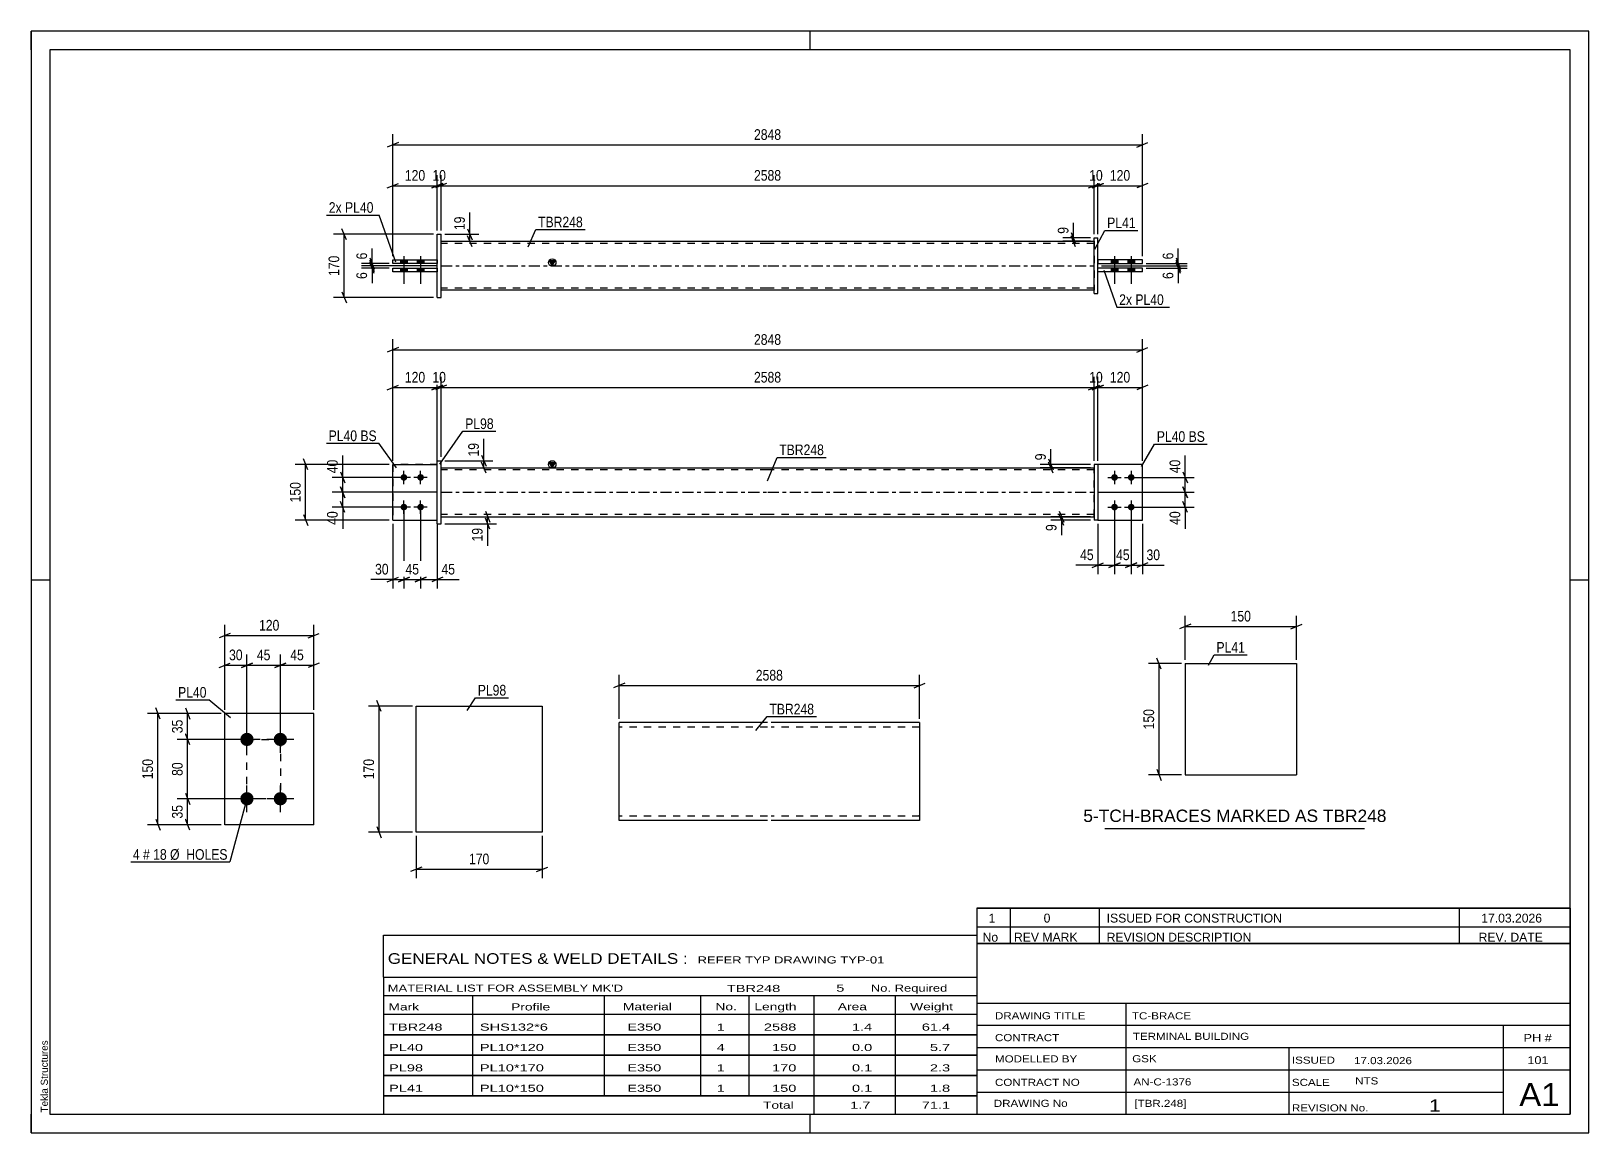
# Model space of a CAD drawing. Header units: millimetres. Extents: x 0 to 420, y 0 to 297.
import ezdxf

# ---------------------------------------------------------------- set-up
doc = ezdxf.new("R2010")
doc.units = ezdxf.units.MM
doc.linetypes.add('DXK_LINE_DOT2', pattern=[3.9198, 1.9599, -1.9599])
doc.linetypes.add('DXK_LINE_DOT3', pattern=[5.9187, 2.979, -0.9799, 0.9799, -0.9799])
doc.styles.add('Arial', font='ARIAL.TTF', dxfattribs={"height": 0.2})
doc.styles.add('Arial Narrow', font='ARIALN.TTF', dxfattribs={"height": 0.2})

# ---------------------------------------------------------------- blocks, each defined once
blk = doc.blocks.new('Unknown-581591787-1127')
at = {"color": 5, "linetype": 'Continuous'}
for p, q in [((420, 297), (0, 297)), ((0, 297), (0, 0)), ((0, 292), (0, 297)), ((210, 292), (210, 297)), ((420, 0), (420, 297)), ((415, 292), (5, 292)), ((5, 292), (5, 5)), ((415, 5), (415, 292)), ((5, 149), (0, 149)), ((420, 149), (415, 149)), ((0, 0), (0, 5)), ((5, 5), (415, 5)), ((210, 0), (210, 5)), ((0, 0), (420, 0))]:
    blk.add_line(p, q, dxfattribs=at)
at = {"color": 174, "linetype": 'Continuous', "style": 'Arial'}
blk.add_text('Tekla Structures', height=1.9102, rotation=90, dxfattribs=at).set_placement((4.5, 5.5))
blk = doc.blocks.new('Part-581591787-3091 - 3090')
at = {"color": 2, "linetype": 'Continuous'}
for p, q in [((311.16, 126.51), (311.16, 96.51)), ((311.16, 126.51), (341.16, 126.51)), ((341.16, 126.51), (341.16, 96.51)), ((311.16, 96.51), (341.16, 96.51))]:
    blk.add_line(p, q, dxfattribs=at)
blk = doc.blocks.new('Part-581591787-1367 - 1364')
at = {"color": 2, "linetype": 'Continuous'}
for p, q in [((287.61, 180.2), (286.61, 180.2)), ((286.61, 180.2), (286.61, 165.2)), ((287.61, 180.2), (287.61, 165.2)), ((287.61, 165.2), (286.61, 165.2))]:
    blk.add_line(p, q, dxfattribs=at)
blk = doc.blocks.new('Part-581591787-1420 - 1364')
at = {"color": 7, "linetype": 'DXK_LINE_DOT2'}
for p, q in [((109.51, 180.2), (97.51, 180.2)), ((97.51, 180.2), (97.51, 165.2)), ((109.51, 165.2), (109.51, 180.2)), ((97.51, 165.2), (109.51, 165.2))]:
    blk.add_line(p, q, dxfattribs=at)
blk = doc.blocks.new('Bolt-581591787-1378 - 1364')
at = {"linetype": 'Continuous'}
for points in [[(100.51, 175.8, -1), (100.51, 177.6, -1)], [(105.01, 175.8, -1), (105.01, 177.6, -1)], [(100.51, 167.8, -1), (100.51, 169.6, -1)], [(105.01, 167.8, -1), (105.01, 169.6, -1)]]:
    blk.add_hatch(color=1, dxfattribs=at).paths.add_polyline_path(points)
at = {"color": 1, "linetype": 'Continuous'}
for p, q in [((102.31, 176.7), (98.71, 176.7)), ((100.51, 174.9), (100.51, 178.5)), ((106.81, 176.7), (103.21, 176.7)), ((105.01, 174.9), (105.01, 178.5)), ((102.31, 168.7), (98.71, 168.7)), ((100.51, 166.9), (100.51, 170.5)), ((106.81, 168.7), (103.21, 168.7)), ((105.01, 166.9), (105.01, 170.5))]:
    blk.add_line(p, q, dxfattribs=at)
blk = doc.blocks.new('Bolt-581591787-1379 - 1364')
at = {"linetype": 'Continuous'}
for points in [[(292.11, 177.6, -1), (292.11, 175.8, -1)], [(296.61, 177.6, -1), (296.61, 175.8, -1)], [(292.11, 169.6, -1), (292.11, 167.8, -1)], [(296.61, 169.6, -1), (296.61, 167.8, -1)]]:
    blk.add_hatch(color=1, dxfattribs=at).paths.add_polyline_path(points)
at = {"color": 1, "linetype": 'Continuous'}
for p, q in [((290.31, 176.7), (293.91, 176.7)), ((292.11, 178.5), (292.11, 174.9)), ((294.81, 176.7), (298.41, 176.7)), ((296.61, 178.5), (296.61, 174.9)), ((290.31, 168.7), (293.91, 168.7)), ((292.11, 170.5), (292.11, 166.9)), ((294.81, 168.7), (298.41, 168.7)), ((296.61, 170.5), (296.61, 166.9))]:
    blk.add_line(p, q, dxfattribs=at)
blk = doc.blocks.new('Part-581591787-1405 - 1364')
at = {"color": 2, "linetype": 'Continuous'}
for p, q in [((109.51, 164.2), (109.51, 181.2)), ((109.51, 181.2), (110.51, 181.2)), ((110.51, 164.2), (110.51, 181.2)), ((109.51, 164.2), (110.51, 164.2))]:
    blk.add_line(p, q, dxfattribs=at)
blk = doc.blocks.new('Part-581591787-1425 - 1364')
at = {"color": 2, "linetype": 'Continuous'}
for p, q in [((97.51, 165.2), (97.51, 180.2)), ((97.51, 180.2), (109.51, 180.2)), ((97.51, 165.2), (109.51, 165.2))]:
    blk.add_line(p, q, dxfattribs=at)
at = {"color": 7, "linetype": 'DXK_LINE_DOT2'}
blk.add_line((109.51, 165.2), (109.51, 180.2), dxfattribs=at)
blk = doc.blocks.new('Part-581591787-1440 - 1364')
at = {"linetype": 'Continuous'}
blk.add_hatch(color=2, dxfattribs=at).paths.add_polyline_path([(140.51, 179.3), (139.71, 180.7), (141.31, 180.7)])
at = {"color": 2, "linetype": 'Continuous'}
for p, q in [((140.51, 179.3), (139.71, 180.7)), ((139.71, 180.7), (141.31, 180.7)), ((141.31, 180.7), (140.51, 179.3)), ((110.51, 179.3), (198.51, 179.3)), ((198.61, 179.3), (286.61, 179.3)), ((110.51, 166.1), (198.51, 166.1)), ((198.61, 166.1), (286.61, 166.1))]:
    blk.add_line(p, q, dxfattribs=at)
at = {"color": 7, "linetype": 'DXK_LINE_DOT2'}
for p, q in [((110.51, 166.1), (110.51, 179.3)), ((198.51, 178.7), (110.51, 178.7)), ((286.61, 178.7), (198.61, 178.7)), ((286.61, 166.1), (286.61, 179.3)), ((198.51, 166.7), (110.51, 166.7)), ((286.61, 166.7), (198.61, 166.7))]:
    blk.add_line(p, q, dxfattribs=at)
at = {"color": 7, "linetype": 'DXK_LINE_DOT3'}
for p, q in [((110.51, 172.7), (198.51, 172.7)), ((198.61, 172.7), (286.61, 172.7))]:
    blk.add_line(p, q, dxfattribs=at)
at = {"color": 2, "linetype": 'Continuous'}
blk.add_circle((140.51, 180.2), 1, dxfattribs=at)
blk = doc.blocks.new('Part-581591787-1445 - 1364')
at = {"color": 2, "linetype": 'Continuous'}
for p, q in [((299.61, 180.2), (287.61, 180.2)), ((299.61, 165.2), (299.61, 180.2)), ((287.61, 165.2), (299.61, 165.2))]:
    blk.add_line(p, q, dxfattribs=at)
at = {"color": 7, "linetype": 'DXK_LINE_DOT2'}
blk.add_line((287.61, 180.2), (287.61, 165.2), dxfattribs=at)
blk = doc.blocks.new('Part-581591787-1450 - 1364')
at = {"color": 7, "linetype": 'DXK_LINE_DOT2'}
for p, q in [((299.61, 180.2), (287.61, 180.2)), ((287.61, 180.2), (287.61, 165.2)), ((299.61, 165.2), (299.61, 180.2)), ((287.61, 165.2), (299.61, 165.2))]:
    blk.add_line(p, q, dxfattribs=at)
blk = doc.blocks.new('Part-581591787-1793 - 1767')
at = {"color": 2, "linetype": 'Continuous'}
for p, q in [((97.51, 233.14), (109.51, 233.14)), ((97.51, 232.14), (97.51, 233.14)), ((109.51, 232.14), (97.51, 232.14))]:
    blk.add_line(p, q, dxfattribs=at)
at = {"color": 7, "linetype": 'DXK_LINE_DOT2'}
blk.add_line((109.51, 233.14), (109.51, 232.14), dxfattribs=at)
blk = doc.blocks.new('Part-581591787-1778 - 1767')
at = {"color": 2, "linetype": 'Continuous'}
for p, q in [((287.61, 232.15), (287.61, 233.15)), ((299.61, 233.15), (287.61, 233.15)), ((299.61, 232.15), (287.61, 232.15)), ((299.61, 232.15), (299.61, 233.15))]:
    blk.add_line(p, q, dxfattribs=at)
blk = doc.blocks.new('Part-581591787-1798 - 1767')
at = {"color": 2, "linetype": 'Continuous'}
for p, q in [((97.51, 234.34), (97.51, 235.34)), ((97.51, 235.34), (109.51, 235.34)), ((109.51, 234.34), (97.51, 234.34))]:
    blk.add_line(p, q, dxfattribs=at)
at = {"color": 7, "linetype": 'DXK_LINE_DOT2'}
blk.add_line((109.51, 235.34), (109.51, 234.34), dxfattribs=at)
blk = doc.blocks.new('Part-581591787-1773 - 1767')
at = {"linetype": 'Continuous'}
blk.add_hatch(color=2, dxfattribs=at).paths.add_polyline_path([(140.51, 233.74), (139.71, 235.14), (141.31, 235.14)])
at = {"color": 2, "linetype": 'Continuous'}
for p, q in [((110.51, 240.34), (198.51, 240.34)), ((198.61, 240.34), (286.61, 240.34)), ((140.51, 233.74), (139.71, 235.14)), ((139.71, 235.14), (141.31, 235.14)), ((141.31, 235.14), (140.51, 233.74)), ((198.51, 227.14), (110.51, 227.14)), ((286.61, 227.14), (198.61, 227.14))]:
    blk.add_line(p, q, dxfattribs=at)
at = {"color": 7, "linetype": 'DXK_LINE_DOT2'}
for p, q in [((110.51, 227.14), (110.51, 240.34)), ((198.51, 239.74), (110.51, 239.74)), ((286.61, 239.74), (198.61, 239.74)), ((286.61, 240.34), (286.61, 227.14)), ((198.51, 227.74), (110.51, 227.74)), ((286.61, 227.74), (198.61, 227.74))]:
    blk.add_line(p, q, dxfattribs=at)
at = {"color": 7, "linetype": 'DXK_LINE_DOT3'}
for p, q in [((110.51, 233.74), (198.51, 233.74)), ((198.61, 233.74), (286.61, 233.74))]:
    blk.add_line(p, q, dxfattribs=at)
at = {"color": 2, "linetype": 'Continuous'}
blk.add_circle((140.51, 234.64), 1, dxfattribs=at)
blk = doc.blocks.new('Part-581591787-1783 - 1767')
at = {"color": 2, "linetype": 'Continuous'}
for p, q in [((299.61, 235.35), (287.61, 235.35)), ((287.61, 235.35), (287.61, 234.35)), ((299.61, 234.35), (299.61, 235.35)), ((287.61, 234.35), (299.61, 234.35))]:
    blk.add_line(p, q, dxfattribs=at)
blk = doc.blocks.new('Part-581591787-1799 - 1767')
at = {"color": 2, "linetype": 'Continuous'}
for p, q in [((109.51, 225.24), (109.51, 242.24)), ((109.51, 242.24), (110.51, 242.24)), ((110.51, 225.24), (110.51, 242.24)), ((109.51, 225.24), (110.51, 225.24))]:
    blk.add_line(p, q, dxfattribs=at)
blk = doc.blocks.new('Part-581591787-1788 - 1767')
at = {"color": 2, "linetype": 'Continuous'}
for p, q in [((286.61, 226.25), (286.61, 241.25)), ((286.61, 241.25), (287.61, 241.25)), ((287.61, 226.25), (287.61, 241.25)), ((286.61, 226.25), (287.61, 226.25))]:
    blk.add_line(p, q, dxfattribs=at)
blk = doc.blocks.new('Bolt-581591787-1800 - 1767')
at = {"linetype": 'Continuous'}
for points in [[(293.01, 235.34), (291.21, 235.34), (291.21, 234.34), (293.01, 234.34)], [(293.01, 235.34), (291.21, 235.34), (291.21, 234.34), (293.01, 234.34)], [(297.51, 235.34), (295.71, 235.34), (295.71, 234.34), (297.51, 234.34)], [(297.51, 235.34), (295.71, 235.34), (295.71, 234.34), (297.51, 234.34)], [(293.01, 233.14), (291.21, 233.14), (291.21, 232.14), (293.01, 232.14)], [(293.01, 233.14), (291.21, 233.14), (291.21, 232.14), (293.01, 232.14)], [(297.51, 233.14), (295.71, 233.14), (295.71, 232.14), (297.51, 232.14)], [(297.51, 233.14), (295.71, 233.14), (295.71, 232.14), (297.51, 232.14)]]:
    blk.add_hatch(color=1, dxfattribs=at).paths.add_polyline_path(points)
at = {"color": 1, "linetype": 'Continuous'}
for p, q in [((291.21, 235.34), (291.21, 234.34)), ((291.21, 235.34), (291.21, 234.34)), ((292.11, 236.34), (292.11, 228.84)), ((292.11, 236.34), (292.11, 228.84)), ((293.01, 235.34), (293.01, 234.34)), ((293.01, 235.34), (293.01, 234.34)), ((295.71, 235.34), (295.71, 234.34)), ((295.71, 235.34), (295.71, 234.34)), ((296.61, 236.34), (296.61, 228.84)), ((296.61, 236.34), (296.61, 228.84)), ((297.51, 235.34), (297.51, 234.34)), ((297.51, 235.34), (297.51, 234.34)), ((291.21, 233.14), (291.21, 232.14)), ((291.21, 233.14), (291.21, 232.14)), ((293.01, 233.14), (293.01, 232.14)), ((293.01, 233.14), (293.01, 232.14)), ((295.71, 233.14), (295.71, 232.14)), ((295.71, 233.14), (295.71, 232.14)), ((297.51, 233.14), (297.51, 232.14)), ((297.51, 233.14), (297.51, 232.14))]:
    blk.add_line(p, q, dxfattribs=at)
blk = doc.blocks.new('Bolt-581591787-1801 - 1767')
at = {"linetype": 'Continuous'}
for points in [[(99.61, 234.34), (101.41, 234.34), (101.41, 235.34), (99.61, 235.34)], [(99.61, 234.34), (101.41, 234.34), (101.41, 235.34), (99.61, 235.34)], [(104.11, 234.34), (105.91, 234.34), (105.91, 235.34), (104.11, 235.34)], [(104.11, 234.34), (105.91, 234.34), (105.91, 235.34), (104.11, 235.34)], [(99.61, 232.14), (101.41, 232.14), (101.41, 233.14), (99.61, 233.14)], [(99.61, 232.14), (101.41, 232.14), (101.41, 233.14), (99.61, 233.14)], [(104.11, 232.14), (105.91, 232.14), (105.91, 233.14), (104.11, 233.14)], [(104.11, 232.14), (105.91, 232.14), (105.91, 233.14), (104.11, 233.14)]]:
    blk.add_hatch(color=1, dxfattribs=at).paths.add_polyline_path(points)
at = {"color": 1, "linetype": 'Continuous'}
for p, q in [((99.61, 235.34), (99.61, 234.34)), ((99.61, 235.34), (99.61, 234.34)), ((100.51, 236.34), (100.51, 228.84)), ((100.51, 236.34), (100.51, 228.84)), ((101.41, 235.34), (101.41, 234.34)), ((101.41, 235.34), (101.41, 234.34)), ((104.11, 235.34), (104.11, 234.34)), ((104.11, 235.34), (104.11, 234.34)), ((105.01, 236.34), (105.01, 228.84)), ((105.01, 236.34), (105.01, 228.84)), ((105.91, 235.34), (105.91, 234.34)), ((105.91, 235.34), (105.91, 234.34)), ((99.61, 233.14), (99.61, 232.14)), ((99.61, 233.14), (99.61, 232.14)), ((101.41, 233.14), (101.41, 232.14)), ((101.41, 233.14), (101.41, 232.14)), ((104.11, 233.14), (104.11, 232.14)), ((104.11, 233.14), (104.11, 232.14)), ((105.91, 233.14), (105.91, 232.14)), ((105.91, 233.14), (105.91, 232.14))]:
    blk.add_line(p, q, dxfattribs=at)
blk = doc.blocks.new('Bolt-581591787-2103 - 2040')
at = {"linetype": 'Continuous'}
for points in [[(58.19, 104.26, -1), (58.19, 107.86, -1)], [(67.19, 104.26, -1), (67.19, 107.86, -1)], [(58.19, 88.26, -1), (58.19, 91.86, -1)], [(67.19, 88.26, -1), (67.19, 91.86, -1)]]:
    blk.add_hatch(color=1, dxfattribs=at).paths.add_polyline_path(points)
at = {"color": 1, "linetype": 'Continuous'}
for p, q in [((58.19, 102.46), (58.19, 109.66)), ((67.19, 102.46), (67.19, 109.66)), ((61.79, 106.06), (54.59, 106.06)), ((70.79, 106.06), (63.59, 106.06)), ((58.19, 86.46), (58.19, 93.66)), ((67.19, 86.46), (67.19, 93.66)), ((61.79, 90.06), (54.59, 90.06)), ((70.79, 90.06), (63.59, 90.06))]:
    blk.add_line(p, q, dxfattribs=at)
blk = doc.blocks.new('Part-581591787-2108 - 2040')
at = {"color": 2, "linetype": 'Continuous'}
for p, q in [((76.19, 113.06), (52.19, 113.06)), ((52.19, 83.06), (52.19, 113.06)), ((76.19, 83.06), (76.19, 113.06)), ((76.19, 83.06), (52.19, 83.06))]:
    blk.add_line(p, q, dxfattribs=at)
blk = doc.blocks.new('Part-581591787-2231 - 2225')
at = {"color": 2, "linetype": 'Continuous'}
for p, q in [((103.8, 115.06), (137.8, 115.06)), ((103.8, 81.06), (103.8, 115.06)), ((137.8, 115.06), (137.8, 81.06)), ((137.8, 81.06), (103.8, 81.06))]:
    blk.add_line(p, q, dxfattribs=at)
blk = doc.blocks.new('Part-581591787-2256 - 2248')
at = {"color": 2, "linetype": 'Continuous'}
for p, q in [((198.55, 110.59), (158.55, 110.59)), ((158.55, 84.37), (158.55, 110.59)), ((239.55, 110.59), (199.55, 110.59)), ((239.55, 110.59), (239.55, 110.41)), ((239.55, 110.41), (239.55, 108.19)), ((239.55, 108.19), (239.55, 84.19)), ((158.55, 84.19), (158.55, 84.37)), ((198.55, 84.19), (158.55, 84.19)), ((239.55, 84.19), (199.55, 84.19))]:
    blk.add_line(p, q, dxfattribs=at)
at = {"color": 7, "linetype": 'DXK_LINE_DOT2'}
for p, q in [((198.55, 109.39), (158.55, 109.39)), ((239.55, 109.39), (199.55, 109.39)), ((239.55, 109.89), (239.55, 108.19)), ((158.55, 85.39), (158.55, 85.48)), ((198.55, 85.39), (158.55, 85.39)), ((158.55, 84.19), (158.55, 84.19)), ((239.55, 85.39), (199.55, 85.39)), ((239.55, 85.48), (239.55, 85.67)), ((239.55, 85.39), (239.55, 85.48)), ((239.55, 85.39), (239.55, 85.48))]:
    blk.add_line(p, q, dxfattribs=at)
blk = doc.blocks.new('Rectangle-581591787-2210 - 2040')
at = {"color": 1, "linetype": 'DXK_LINE_DOT2'}
blk.add_lwpolyline([(58.19, 106.06), (67.19, 106.06), (67.19, 90.06), (58.19, 90.06), (58.19, 106.06)], close=True, dxfattribs=at)
blk = doc.blocks.new('StraightDimension-581591787-3099 - 3090')
at = {"color": 7, "linetype": 'Continuous'}
for p, q in [((311.16, 127.51), (311.16, 139.36)), ((341.16, 127.51), (341.16, 139.36)), ((312.66, 137.11), (309.66, 135.91)), ((311.16, 136.51), (341.16, 136.51)), ((339.66, 135.91), (342.66, 137.11))]:
    blk.add_line(p, q, dxfattribs=at)
at = {"color": 0}
blk.add_wipeout([(329.5, 137.26), (329.5, 141.46), (322.81, 141.46), (322.81, 137.26)], dxfattribs=at)
at = {"color": 3, "style": 'Arial Narrow'}
blk.add_text('150', height=2.863, dxfattribs=at).set_placement((323.41, 137.86))
blk = doc.blocks.new('StraightDimension-581591787-3177 - 3090')
at = {"color": 7, "linetype": 'Continuous'}
for p, q in [((310.16, 126.51), (301.27, 126.51)), ((304.72, 125.01), (303.52, 128.01)), ((304.12, 96.51), (304.12, 126.51)), ((303.52, 98.01), (304.72, 95.01)), ((310.16, 96.51), (301.27, 96.51))]:
    blk.add_line(p, q, dxfattribs=at)
at = {"color": 0}
blk.add_wipeout([(303.37, 114.85), (299.17, 114.85), (299.17, 108.17), (303.37, 108.17)], dxfattribs=at)
at = {"color": 3, "style": 'Arial Narrow'}
blk.add_text('150', height=2.863, rotation=90.0002, dxfattribs=at).set_placement((302.77, 108.77))
blk = doc.blocks.new('StraightDimension-581591787-1609 - 1364')
at = {"color": 7, "linetype": 'Continuous'}
for p, q in [((109.51, 172.7), (81.15, 172.7)), ((83.4, 174.2), (84.6, 171.2)), ((84, 168.7), (84, 172.7)), ((99.51, 168.7), (81.15, 168.7)), ((84.6, 167.2), (83.4, 170.2))]:
    blk.add_line(p, q, dxfattribs=at)
at = {"color": 0}
blk.add_wipeout([(83.25, 168.17), (79.05, 168.17), (79.05, 163.32), (83.25, 163.32)], dxfattribs=at)
at = {"color": 7, "linetype": 'Continuous'}
blk.add_line((84, 168.7), (84, 162.79), dxfattribs=at)
blk.add_line((84, 168.7), (84, 162.79), dxfattribs=at)
at = {"color": 3, "style": 'Arial Narrow'}
blk.add_text('40', height=2.863, rotation=90.0002, dxfattribs=at).set_placement((82.65, 163.92))
blk = doc.blocks.new('StraightDimension-581591787-1665 - 1364')
at = {"color": 7, "linetype": 'Continuous'}
for p, q in [((292.11, 167.7), (292.11, 150.65)), ((296.61, 167.7), (296.61, 150.65)), ((290.61, 152.45), (293.61, 153.65)), ((292.11, 153.05), (296.61, 153.05)), ((298.11, 153.65), (295.11, 152.45))]:
    blk.add_line(p, q, dxfattribs=at)
at = {"color": 0}
blk.add_wipeout([(296.78, 153.8), (296.78, 158), (291.93, 158), (291.93, 153.8)], dxfattribs=at)
at = {"color": 3, "style": 'Arial Narrow'}
blk.add_text('45', height=2.863, dxfattribs=at).set_placement((292.53, 154.4))
blk = doc.blocks.new('StraightDimension-581591787-1505 - 1364')
at = {"color": 7, "linetype": 'Continuous'}
for p, q in [((286.61, 181.2), (286.61, 203.77)), ((287.61, 181.2), (287.61, 203.77)), ((285.11, 200.32), (288.11, 201.52)), ((289.11, 201.52), (286.11, 200.32)), ((286.61, 200.92), (287.61, 200.92))]:
    blk.add_line(p, q, dxfattribs=at)
at = {"color": 0}
blk.add_wipeout([(289.53, 201.67), (289.53, 205.87), (284.68, 205.87), (284.68, 201.67)], dxfattribs=at)
at = {"color": 3, "style": 'Arial Narrow'}
blk.add_text('10', height=2.863, dxfattribs=at).set_placement((285.28, 202.27))
blk = doc.blocks.new('StraightDimension-581591787-1703 - 1364')
at = {"color": 7, "linetype": 'Continuous'}
for p, q in [((297.61, 176.7), (313.57, 176.7)), ((310.57, 178.2), (311.77, 175.2)), ((311.17, 172.7), (311.17, 176.7)), ((287.61, 172.7), (313.57, 172.7)), ((311.77, 171.2), (310.57, 174.2))]:
    blk.add_line(p, q, dxfattribs=at)
at = {"color": 0}
blk.add_wipeout([(310.42, 182.08), (306.22, 182.08), (306.22, 177.22), (310.42, 177.22)], dxfattribs=at)
at = {"color": 7, "linetype": 'Continuous'}
blk.add_line((311.17, 176.7), (311.17, 182.6), dxfattribs=at)
blk.add_line((311.17, 176.7), (311.17, 182.6), dxfattribs=at)
at = {"color": 3, "style": 'Arial Narrow'}
blk.add_text('40', height=2.863, rotation=90.0002, dxfattribs=at).set_placement((309.82, 177.82))
blk = doc.blocks.new('StraightDimension-581591787-1600 - 1364')
at = {"color": 7, "linetype": 'Continuous'}
for p, q in [((111.51, 181.2), (124.46, 181.2)), ((121.46, 182.7), (122.66, 179.7)), ((122.66, 177.8), (121.46, 180.8)), ((122.06, 179.3), (122.06, 181.2)), ((111.51, 179.3), (124.46, 179.3))]:
    blk.add_line(p, q, dxfattribs=at)
at = {"color": 0}
blk.add_wipeout([(121.31, 186.58), (117.11, 186.58), (117.11, 181.72), (121.31, 181.72)], dxfattribs=at)
at = {"color": 7, "linetype": 'Continuous'}
blk.add_line((122.06, 181.2), (122.06, 187.1), dxfattribs=at)
blk.add_line((122.06, 181.2), (122.06, 187.1), dxfattribs=at)
at = {"color": 3, "style": 'Arial Narrow'}
blk.add_text('19', height=2.863, rotation=90.0002, dxfattribs=at).set_placement((120.71, 182.32))
blk = doc.blocks.new('StraightDimension-581591787-1649 - 1364')
at = {"color": 7, "linetype": 'Continuous'}
for p, q in [((287.61, 164.2), (287.61, 150.65)), ((292.11, 167.7), (292.11, 150.65)), ((286.11, 152.45), (289.11, 153.65)), ((287.61, 153.05), (292.11, 153.05)), ((293.61, 153.65), (290.61, 152.45))]:
    blk.add_line(p, q, dxfattribs=at)
at = {"color": 0}
blk.add_wipeout([(287.08, 153.8), (287.08, 158), (282.23, 158), (282.23, 153.8)], dxfattribs=at)
at = {"color": 7, "linetype": 'Continuous'}
blk.add_line((287.61, 153.05), (281.7, 153.05), dxfattribs=at)
blk.add_line((287.61, 153.05), (281.7, 153.05), dxfattribs=at)
at = {"color": 3, "style": 'Arial Narrow'}
blk.add_text('45', height=2.863, dxfattribs=at).set_placement((282.83, 154.4))
blk = doc.blocks.new('StraightDimension-581591787-1560 - 1364')
at = {"color": 7, "linetype": 'Continuous'}
for p, q in [((97.51, 164.2), (97.51, 146.78)), ((100.51, 167.7), (100.51, 146.78)), ((96.01, 148.58), (99.01, 149.78)), ((97.51, 149.18), (100.51, 149.18)), ((102.01, 149.78), (99.01, 148.58))]:
    blk.add_line(p, q, dxfattribs=at)
at = {"color": 0}
blk.add_wipeout([(96.98, 149.93), (96.98, 154.13), (92.13, 154.13), (92.13, 149.93)], dxfattribs=at)
at = {"color": 7, "linetype": 'Continuous'}
blk.add_line((97.51, 149.18), (91.6, 149.18), dxfattribs=at)
blk.add_line((97.51, 149.18), (91.6, 149.18), dxfattribs=at)
at = {"color": 3, "style": 'Arial Narrow'}
blk.add_text('30', height=2.863, dxfattribs=at).set_placement((92.73, 150.53))
blk = doc.blocks.new('StraightDimension-581591787-1452 - 1364')
at = {"color": 7, "linetype": 'Continuous'}
for p, q in [((97.51, 181.2), (97.51, 203.77)), ((109.51, 181.2), (109.51, 203.77)), ((96.01, 200.32), (99.01, 201.52)), ((97.51, 200.92), (109.51, 200.92)), ((111.01, 201.52), (108.01, 200.32))]:
    blk.add_line(p, q, dxfattribs=at)
at = {"color": 0}
blk.add_wipeout([(106.85, 201.67), (106.85, 205.87), (100.16, 205.87), (100.16, 201.67)], dxfattribs=at)
at = {"color": 3, "style": 'Arial Narrow'}
blk.add_text('120', height=2.863, dxfattribs=at).set_placement((100.76, 202.27))
blk = doc.blocks.new('StraightDimension-581591787-1730 - 1364')
at = {"color": 7, "linetype": 'Continuous'}
for p, q in [((274.32, 181.7), (275.52, 178.7)), ((275.52, 177.8), (274.32, 180.8)), ((285.61, 180.2), (272.07, 180.2)), ((285.61, 179.3), (272.07, 179.3)), ((274.92, 179.3), (274.92, 180.2))]:
    blk.add_line(p, q, dxfattribs=at)
at = {"color": 0}
blk.add_wipeout([(274.17, 183.75), (269.97, 183.75), (269.97, 180.72), (274.17, 180.72)], dxfattribs=at)
at = {"color": 7, "linetype": 'Continuous'}
blk.add_line((274.92, 180.2), (274.92, 184.28), dxfattribs=at)
blk.add_line((274.92, 180.2), (274.92, 184.28), dxfattribs=at)
at = {"color": 3, "style": 'Arial Narrow'}
blk.add_text('9', height=2.86, rotation=90.0002, dxfattribs=at).set_placement((273.57, 181.32))
blk = doc.blocks.new('StraightDimension-581591787-1479 - 1364')
at = {"color": 7, "linetype": 'Continuous'}
for p, q in [((109.51, 181.2), (109.51, 203.77)), ((110.51, 182.2), (110.51, 203.77)), ((108.01, 200.32), (111.01, 201.52)), ((112.01, 201.52), (109.01, 200.32)), ((109.51, 200.92), (110.51, 200.92))]:
    blk.add_line(p, q, dxfattribs=at)
at = {"color": 0}
blk.add_wipeout([(112.43, 201.67), (112.43, 205.87), (107.58, 205.87), (107.58, 201.67)], dxfattribs=at)
at = {"color": 3, "style": 'Arial Narrow'}
blk.add_text('10', height=2.863, dxfattribs=at).set_placement((108.18, 202.27))
blk = doc.blocks.new('StraightDimension-581591787-1577 - 1364')
at = {"color": 7, "linetype": 'Continuous'}
for p, q in [((105.01, 167.7), (105.01, 146.78)), ((109.51, 164.2), (109.51, 146.78)), ((103.51, 148.58), (106.51, 149.78)), ((105.01, 149.18), (109.51, 149.18)), ((111.01, 149.78), (108.01, 148.58))]:
    blk.add_line(p, q, dxfattribs=at)
at = {"color": 0}
blk.add_wipeout([(114.89, 149.93), (114.89, 154.13), (110.03, 154.13), (110.03, 149.93)], dxfattribs=at)
at = {"color": 7, "linetype": 'Continuous'}
blk.add_line((109.51, 149.18), (115.41, 149.18), dxfattribs=at)
blk.add_line((109.51, 149.18), (115.41, 149.18), dxfattribs=at)
at = {"color": 3, "style": 'Arial Narrow'}
blk.add_text('45', height=2.863, dxfattribs=at).set_placement((110.63, 150.53))
blk = doc.blocks.new('StraightDimension-581591787-1496 - 1364')
at = {"color": 7, "linetype": 'Continuous'}
for p, q in [((110.51, 182.2), (110.51, 203.77)), ((286.61, 181.2), (286.61, 203.77)), ((112.01, 201.52), (109.01, 200.32)), ((110.51, 200.92), (286.61, 200.92)), ((285.11, 200.32), (288.11, 201.52))]:
    blk.add_line(p, q, dxfattribs=at)
at = {"color": 0}
blk.add_wipeout([(202.81, 201.67), (202.81, 205.87), (194.3, 205.87), (194.3, 201.67)], dxfattribs=at)
at = {"color": 3, "style": 'Arial Narrow'}
blk.add_text('2588', height=2.863, dxfattribs=at).set_placement((194.9, 202.27))
blk = doc.blocks.new('StraightDimension-581591787-1523 - 1364')
at = {"color": 7, "linetype": 'Continuous'}
for p, q in [((287.61, 181.2), (287.61, 203.77)), ((299.61, 181.2), (299.61, 203.77)), ((286.11, 200.32), (289.11, 201.52)), ((287.61, 200.92), (299.61, 200.92)), ((301.11, 201.52), (298.11, 200.32))]:
    blk.add_line(p, q, dxfattribs=at)
at = {"color": 0}
blk.add_wipeout([(296.95, 201.67), (296.95, 205.87), (290.26, 205.87), (290.26, 201.67)], dxfattribs=at)
at = {"color": 3, "style": 'Arial Narrow'}
blk.add_text('120', height=2.863, dxfattribs=at).set_placement((290.86, 202.27))
blk = doc.blocks.new('StraightDimension-581591787-1546 - 1364')
at = {"color": 7, "linetype": 'Continuous'}
for p, q in [((99.01, 211.69), (96.01, 210.49)), ((97.51, 181.2), (97.51, 213.94)), ((97.51, 211.09), (299.61, 211.09)), ((298.11, 210.49), (301.11, 211.69)), ((299.61, 181.2), (299.61, 213.94))]:
    blk.add_line(p, q, dxfattribs=at)
at = {"color": 0}
blk.add_wipeout([(202.81, 211.84), (202.81, 216.04), (194.3, 216.04), (194.3, 211.84)], dxfattribs=at)
at = {"color": 3, "style": 'Arial Narrow'}
blk.add_text('2848', height=2.863, dxfattribs=at).set_placement((194.9, 212.44))
blk = doc.blocks.new('StraightDimension-581591787-1570 - 1364')
at = {"color": 7, "linetype": 'Continuous'}
for p, q in [((100.51, 167.7), (100.51, 146.78)), ((105.01, 167.7), (105.01, 146.78)), ((99.01, 148.58), (102.01, 149.78)), ((100.51, 149.18), (105.01, 149.18)), ((106.51, 149.78), (103.51, 148.58))]:
    blk.add_line(p, q, dxfattribs=at)
at = {"color": 0}
blk.add_wipeout([(105.18, 149.93), (105.18, 154.13), (100.33, 154.13), (100.33, 149.93)], dxfattribs=at)
at = {"color": 3, "style": 'Arial Narrow'}
blk.add_text('45', height=2.863, dxfattribs=at).set_placement((100.93, 150.53))
blk = doc.blocks.new('StraightDimension-581591787-1591 - 1364')
at = {"color": 7, "linetype": 'Continuous'}
for p, q in [((111.51, 166.1), (125.47, 166.1)), ((111.51, 164.2), (125.47, 164.2)), ((122.47, 167.6), (123.67, 164.6)), ((123.67, 162.7), (122.47, 165.7)), ((123.07, 164.2), (123.07, 166.1))]:
    blk.add_line(p, q, dxfattribs=at)
at = {"color": 0}
blk.add_wipeout([(122.32, 163.67), (118.12, 163.67), (118.12, 158.82), (122.32, 158.82)], dxfattribs=at)
at = {"color": 7, "linetype": 'Continuous'}
blk.add_line((123.07, 164.2), (123.07, 158.29), dxfattribs=at)
blk.add_line((123.07, 164.2), (123.07, 158.29), dxfattribs=at)
at = {"color": 3, "style": 'Arial Narrow'}
blk.add_text('19', height=2.863, rotation=90.0002, dxfattribs=at).set_placement((121.72, 159.42))
blk = doc.blocks.new('StraightDimension-581591787-1626 - 1364')
at = {"color": 7, "linetype": 'Continuous'}
for p, q in [((99.51, 176.7), (81.15, 176.7)), ((83.4, 178.2), (84.6, 175.2)), ((84, 172.7), (84, 176.7)), ((109.51, 172.7), (81.15, 172.7)), ((84.6, 171.2), (83.4, 174.2))]:
    blk.add_line(p, q, dxfattribs=at)
at = {"color": 0}
blk.add_wipeout([(83.25, 182.08), (79.05, 182.08), (79.05, 177.22), (83.25, 177.22)], dxfattribs=at)
at = {"color": 7, "linetype": 'Continuous'}
blk.add_line((84, 176.7), (84, 182.6), dxfattribs=at)
blk.add_line((84, 176.7), (84, 182.6), dxfattribs=at)
at = {"color": 3, "style": 'Arial Narrow'}
blk.add_text('40', height=2.863, rotation=90.0002, dxfattribs=at).set_placement((82.65, 177.82))
blk = doc.blocks.new('StraightDimension-581591787-1640 - 1364')
at = {"color": 7, "linetype": 'Continuous'}
for p, q in [((285.61, 166.1), (274.96, 166.1)), ((285.61, 165.2), (274.96, 165.2)), ((277.21, 167.6), (278.41, 164.6)), ((278.41, 163.7), (277.21, 166.7)), ((277.81, 165.2), (277.81, 166.1))]:
    blk.add_line(p, q, dxfattribs=at)
at = {"color": 0}
blk.add_wipeout([(277.06, 164.67), (272.86, 164.67), (272.86, 161.65), (277.06, 161.65)], dxfattribs=at)
at = {"color": 7, "linetype": 'Continuous'}
blk.add_line((277.81, 165.2), (277.81, 161.12), dxfattribs=at)
blk.add_line((277.81, 165.2), (277.81, 161.12), dxfattribs=at)
at = {"color": 3, "style": 'Arial Narrow'}
blk.add_text('9', height=2.86, rotation=90.0002, dxfattribs=at).set_placement((276.46, 162.25))
blk = doc.blocks.new('StraightDimension-581591787-1675 - 1364')
at = {"color": 7, "linetype": 'Continuous'}
for p, q in [((296.61, 167.7), (296.61, 150.65)), ((299.61, 164.2), (299.61, 150.65)), ((295.11, 152.45), (298.11, 153.65)), ((296.61, 153.05), (299.61, 153.05)), ((301.11, 153.65), (298.11, 152.45))]:
    blk.add_line(p, q, dxfattribs=at)
at = {"color": 0}
blk.add_wipeout([(304.99, 153.8), (304.99, 158), (300.13, 158), (300.13, 153.8)], dxfattribs=at)
at = {"color": 7, "linetype": 'Continuous'}
blk.add_line((299.61, 153.05), (305.51, 153.05), dxfattribs=at)
blk.add_line((299.61, 153.05), (305.51, 153.05), dxfattribs=at)
at = {"color": 3, "style": 'Arial Narrow'}
blk.add_text('30', height=2.863, dxfattribs=at).set_placement((300.73, 154.4))
blk = doc.blocks.new('StraightDimension-581591787-1689 - 1364')
at = {"color": 7, "linetype": 'Continuous'}
for p, q in [((74.6, 178.7), (73.4, 181.7)), ((96.51, 180.2), (71.15, 180.2)), ((74, 165.2), (74, 180.2)), ((96.51, 165.2), (71.15, 165.2)), ((73.4, 166.7), (74.6, 163.7))]:
    blk.add_line(p, q, dxfattribs=at)
at = {"color": 0}
blk.add_wipeout([(73.25, 176.04), (69.05, 176.04), (69.05, 169.36), (73.25, 169.36)], dxfattribs=at)
at = {"color": 3, "style": 'Arial Narrow'}
blk.add_text('150', height=2.863, rotation=90.0002, dxfattribs=at).set_placement((72.65, 169.96))
blk = doc.blocks.new('StraightDimension-581591787-1716 - 1364')
at = {"color": 7, "linetype": 'Continuous'}
for p, q in [((287.61, 172.7), (313.57, 172.7)), ((310.57, 174.2), (311.77, 171.2)), ((311.17, 168.7), (311.17, 172.7)), ((297.61, 168.7), (313.57, 168.7)), ((311.77, 167.2), (310.57, 170.2))]:
    blk.add_line(p, q, dxfattribs=at)
at = {"color": 0}
blk.add_wipeout([(310.42, 168.17), (306.22, 168.17), (306.22, 163.32), (310.42, 163.32)], dxfattribs=at)
at = {"color": 7, "linetype": 'Continuous'}
blk.add_line((311.17, 168.7), (311.17, 162.79), dxfattribs=at)
blk.add_line((311.17, 168.7), (311.17, 162.79), dxfattribs=at)
at = {"color": 3, "style": 'Arial Narrow'}
blk.add_text('40', height=2.863, rotation=90.0002, dxfattribs=at).set_placement((309.82, 163.92))
blk = doc.blocks.new('StraightDimension-581591787-1890 - 1767')
at = {"color": 7, "linetype": 'Continuous'}
for p, q in [((287.61, 242.24), (287.61, 258.19)), ((299.61, 236.35), (299.61, 258.19)), ((286.11, 254.74), (289.11, 255.94)), ((287.61, 255.34), (299.61, 255.34)), ((301.11, 255.94), (298.11, 254.74))]:
    blk.add_line(p, q, dxfattribs=at)
at = {"color": 0}
blk.add_wipeout([(296.95, 256.09), (296.95, 260.29), (290.26, 260.29), (290.26, 256.09)], dxfattribs=at)
at = {"color": 3, "style": 'Arial Narrow'}
blk.add_text('120', height=2.863, dxfattribs=at).set_placement((290.86, 256.69))
blk = doc.blocks.new('StraightDimension-581591787-1851 - 1767')
at = {"color": 7, "linetype": 'Continuous'}
for p, q in [((91.31, 235.85), (92.51, 232.84)), ((92.51, 232.25), (91.31, 235.25)), ((96.51, 234.34), (89.06, 234.34)), ((109.51, 233.75), (89.06, 233.75)), ((91.91, 233.75), (91.91, 234.34))]:
    blk.add_line(p, q, dxfattribs=at)
at = {"color": 0}
blk.add_wipeout([(91.16, 237.9), (86.96, 237.9), (86.96, 234.87), (91.16, 234.87)], dxfattribs=at)
at = {"color": 7, "linetype": 'Continuous'}
blk.add_line((91.91, 234.34), (91.91, 238.42), dxfattribs=at)
blk.add_line((91.91, 234.34), (91.91, 238.42), dxfattribs=at)
at = {"color": 3, "style": 'Arial Narrow'}
blk.add_text('6', height=2.86, rotation=90.0002, dxfattribs=at).set_placement((90.56, 235.47))
blk = doc.blocks.new('StraightDimension-581591787-1930 - 1767')
at = {"color": 7, "linetype": 'Continuous'}
for p, q in [((109.51, 243.24), (109.51, 258.19)), ((110.51, 243.24), (110.51, 258.19)), ((108.01, 254.74), (111.01, 255.94)), ((112.01, 255.94), (109.01, 254.74)), ((109.51, 255.34), (110.51, 255.34))]:
    blk.add_line(p, q, dxfattribs=at)
at = {"color": 0}
blk.add_wipeout([(112.43, 256.09), (112.43, 260.29), (107.58, 260.29), (107.58, 256.09)], dxfattribs=at)
at = {"color": 3, "style": 'Arial Narrow'}
blk.add_text('10', height=2.863, dxfattribs=at).set_placement((108.18, 256.69))
blk = doc.blocks.new('StraightDimension-581591787-1868 - 1767')
at = {"color": 7, "linetype": 'Continuous'}
for p, q in [((117.68, 243.74), (118.88, 240.74)), ((111.51, 242.24), (120.68, 242.24)), ((111.51, 240.34), (120.68, 240.34)), ((118.88, 238.84), (117.68, 241.84)), ((118.28, 240.34), (118.28, 242.24))]:
    blk.add_line(p, q, dxfattribs=at)
at = {"color": 0}
blk.add_wipeout([(117.53, 247.63), (113.33, 247.63), (113.33, 242.77), (117.53, 242.77)], dxfattribs=at)
at = {"color": 7, "linetype": 'Continuous'}
blk.add_line((118.28, 242.24), (118.28, 248.15), dxfattribs=at)
blk.add_line((118.28, 242.24), (118.28, 248.15), dxfattribs=at)
at = {"color": 3, "style": 'Arial Narrow'}
blk.add_text('19', height=2.863, rotation=90.0002, dxfattribs=at).set_placement((116.93, 243.37))
blk = doc.blocks.new('StraightDimension-581591787-1805 - 1767')
at = {"color": 7, "linetype": 'Continuous'}
for p, q in [((285.61, 241.24), (278.18, 241.24)), ((285.61, 240.34), (278.18, 240.34)), ((280.43, 242.74), (281.63, 239.74)), ((281.63, 238.84), (280.43, 241.84)), ((281.03, 240.34), (281.03, 241.24))]:
    blk.add_line(p, q, dxfattribs=at)
at = {"color": 0}
blk.add_wipeout([(280.28, 244.8), (276.08, 244.8), (276.08, 241.77), (280.28, 241.77)], dxfattribs=at)
at = {"color": 7, "linetype": 'Continuous'}
blk.add_line((281.03, 241.24), (281.03, 245.32), dxfattribs=at)
blk.add_line((281.03, 241.24), (281.03, 245.32), dxfattribs=at)
at = {"color": 3, "style": 'Arial Narrow'}
blk.add_text('9', height=2.86, rotation=90.0002, dxfattribs=at).set_placement((279.68, 242.37))
blk = doc.blocks.new('StraightDimension-581591787-1816 - 1767')
at = {"color": 7, "linetype": 'Continuous'}
for p, q in [((308.7, 235.85), (309.9, 232.85)), ((309.9, 232.24), (308.7, 235.24)), ((288.61, 233.74), (311.7, 233.74)), ((300.61, 234.35), (311.7, 234.35)), ((309.3, 233.74), (309.3, 234.35))]:
    blk.add_line(p, q, dxfattribs=at)
at = {"color": 0}
blk.add_wipeout([(308.55, 237.9), (304.35, 237.9), (304.35, 234.87), (308.55, 234.87)], dxfattribs=at)
at = {"color": 7, "linetype": 'Continuous'}
blk.add_line((309.3, 234.35), (309.3, 238.42), dxfattribs=at)
blk.add_line((309.3, 234.35), (309.3, 238.42), dxfattribs=at)
at = {"color": 3, "style": 'Arial Narrow'}
blk.add_text('6', height=2.86, rotation=90.0002, dxfattribs=at).set_placement((307.95, 235.47))
blk = doc.blocks.new('StraightDimension-581591787-1825 - 1767')
at = {"color": 7, "linetype": 'Continuous'}
for p, q in [((308.7, 235.24), (309.9, 232.24)), ((288.61, 233.74), (311.7, 233.74)), ((300.61, 233.15), (311.7, 233.15)), ((309.9, 231.65), (308.7, 234.65)), ((309.3, 233.15), (309.3, 233.74))]:
    blk.add_line(p, q, dxfattribs=at)
at = {"color": 0}
blk.add_wipeout([(308.55, 232.62), (304.35, 232.62), (304.35, 229.59), (308.55, 229.59)], dxfattribs=at)
at = {"color": 7, "linetype": 'Continuous'}
blk.add_line((309.3, 233.15), (309.3, 229.07), dxfattribs=at)
blk.add_line((309.3, 233.15), (309.3, 229.07), dxfattribs=at)
at = {"color": 3, "style": 'Arial Narrow'}
blk.add_text('6', height=2.86, rotation=90.0002, dxfattribs=at).set_placement((307.95, 230.19))
blk = doc.blocks.new('StraightDimension-581591787-1835 - 1767')
at = {"color": 7, "linetype": 'Continuous'}
for p, q in [((91.31, 235.25), (92.51, 232.25)), ((109.51, 233.75), (89.06, 233.75)), ((96.51, 233.14), (89.06, 233.14)), ((92.51, 231.64), (91.31, 234.65)), ((91.91, 233.14), (91.91, 233.75))]:
    blk.add_line(p, q, dxfattribs=at)
at = {"color": 0}
blk.add_wipeout([(91.16, 232.62), (86.96, 232.62), (86.96, 229.59), (91.16, 229.59)], dxfattribs=at)
at = {"color": 7, "linetype": 'Continuous'}
blk.add_line((91.91, 233.14), (91.91, 229.07), dxfattribs=at)
blk.add_line((91.91, 233.14), (91.91, 229.07), dxfattribs=at)
at = {"color": 3, "style": 'Arial Narrow'}
blk.add_text('6', height=2.86, rotation=90.0002, dxfattribs=at).set_placement((90.56, 230.19))
blk = doc.blocks.new('StraightDimension-581591787-1879 - 1767')
at = {"color": 7, "linetype": 'Continuous'}
for p, q in [((85.01, 240.74), (83.81, 243.74)), ((108.51, 242.24), (81.56, 242.24)), ((84.41, 225.24), (84.41, 242.24)), ((108.51, 225.24), (81.56, 225.24)), ((83.81, 226.74), (85.01, 223.74))]:
    blk.add_line(p, q, dxfattribs=at)
at = {"color": 0}
blk.add_wipeout([(83.66, 237.09), (79.46, 237.09), (79.46, 230.4), (83.66, 230.4)], dxfattribs=at)
at = {"color": 3, "style": 'Arial Narrow'}
blk.add_text('170', height=2.863, rotation=90.0002, dxfattribs=at).set_placement((83.06, 231))
blk = doc.blocks.new('StraightDimension-581591787-1900 - 1767')
at = {"color": 7, "linetype": 'Continuous'}
for p, q in [((286.61, 242.24), (286.61, 258.19)), ((287.61, 242.24), (287.61, 258.19)), ((285.11, 254.74), (288.11, 255.94)), ((289.11, 255.94), (286.11, 254.74)), ((286.61, 255.34), (287.61, 255.34))]:
    blk.add_line(p, q, dxfattribs=at)
at = {"color": 0}
blk.add_wipeout([(289.53, 256.09), (289.53, 260.29), (284.68, 260.29), (284.68, 256.09)], dxfattribs=at)
at = {"color": 3, "style": 'Arial Narrow'}
blk.add_text('10', height=2.863, dxfattribs=at).set_placement((285.28, 256.69))
blk = doc.blocks.new('StraightDimension-581591787-1910 - 1767')
at = {"color": 7, "linetype": 'Continuous'}
for p, q in [((110.51, 243.24), (110.51, 258.19)), ((286.61, 242.24), (286.61, 258.19)), ((112.01, 255.94), (109.01, 254.74)), ((110.51, 255.34), (286.61, 255.34)), ((285.11, 254.74), (288.11, 255.94))]:
    blk.add_line(p, q, dxfattribs=at)
at = {"color": 0}
blk.add_wipeout([(202.81, 256.09), (202.81, 260.29), (194.3, 260.29), (194.3, 256.09)], dxfattribs=at)
at = {"color": 3, "style": 'Arial Narrow'}
blk.add_text('2588', height=2.863, dxfattribs=at).set_placement((194.9, 256.69))
blk = doc.blocks.new('StraightDimension-581591787-1920 - 1767')
at = {"color": 7, "linetype": 'Continuous'}
for p, q in [((97.51, 236.34), (97.51, 258.19)), ((109.51, 243.24), (109.51, 258.19)), ((96.01, 254.74), (99.01, 255.94)), ((97.51, 255.34), (109.51, 255.34)), ((111.01, 255.94), (108.01, 254.74))]:
    blk.add_line(p, q, dxfattribs=at)
at = {"color": 0}
blk.add_wipeout([(106.85, 256.09), (106.85, 260.29), (100.16, 260.29), (100.16, 256.09)], dxfattribs=at)
at = {"color": 3, "style": 'Arial Narrow'}
blk.add_text('120', height=2.863, dxfattribs=at).set_placement((100.76, 256.69))
blk = doc.blocks.new('StraightDimension-581591787-1941 - 1767')
at = {"color": 7, "linetype": 'Continuous'}
for p, q in [((97.51, 236.34), (97.51, 269.19)), ((299.61, 236.34), (299.61, 269.19)), ((99.01, 266.94), (96.01, 265.74)), ((97.51, 266.34), (299.61, 266.34)), ((298.11, 265.74), (301.11, 266.94))]:
    blk.add_line(p, q, dxfattribs=at)
at = {"color": 0}
blk.add_wipeout([(202.81, 267.09), (202.81, 271.29), (194.3, 271.29), (194.3, 267.09)], dxfattribs=at)
at = {"color": 3, "style": 'Arial Narrow'}
blk.add_text('2848', height=2.863, dxfattribs=at).set_placement((194.9, 267.69))
blk = doc.blocks.new('StraightDimension-581591787-2133 - 2040')
at = {"color": 7, "linetype": 'Continuous'}
for p, q in [((56.69, 125.46), (59.69, 126.66)), ((58.19, 107.06), (58.19, 128.91)), ((58.19, 126.06), (67.19, 126.06)), ((68.69, 126.66), (65.69, 125.46)), ((67.19, 107.06), (67.19, 128.91))]:
    blk.add_line(p, q, dxfattribs=at)
at = {"color": 0}
blk.add_wipeout([(65.12, 126.81), (65.12, 131.01), (60.26, 131.01), (60.26, 126.81)], dxfattribs=at)
at = {"color": 3, "style": 'Arial Narrow'}
blk.add_text('45', height=2.863, dxfattribs=at).set_placement((60.86, 127.41))
blk = doc.blocks.new('StraightDimension-581591787-2165 - 2040')
at = {"color": 7, "linetype": 'Continuous'}
for p, q in [((57.19, 90.06), (39.34, 90.06)), ((41.59, 91.56), (42.79, 88.56)), ((42.19, 83.06), (42.19, 90.06)), ((42.79, 81.56), (41.59, 84.56)), ((51.19, 83.06), (39.34, 83.06))]:
    blk.add_line(p, q, dxfattribs=at)
at = {"color": 0}
blk.add_wipeout([(41.44, 88.99), (37.24, 88.99), (37.24, 84.13), (41.44, 84.13)], dxfattribs=at)
at = {"color": 3, "style": 'Arial Narrow'}
blk.add_text('35', height=2.863, rotation=90.0002, dxfattribs=at).set_placement((40.84, 84.73))
blk = doc.blocks.new('StraightDimension-581591787-2123 - 2040')
at = {"color": 7, "linetype": 'Continuous'}
for p, q in [((50.69, 125.46), (53.69, 126.66)), ((52.19, 114.06), (52.19, 128.91)), ((52.19, 126.06), (58.19, 126.06)), ((59.69, 126.66), (56.69, 125.46)), ((58.19, 107.06), (58.19, 128.91))]:
    blk.add_line(p, q, dxfattribs=at)
at = {"color": 0}
blk.add_wipeout([(57.62, 126.81), (57.62, 131.01), (52.76, 131.01), (52.76, 126.81)], dxfattribs=at)
at = {"color": 3, "style": 'Arial Narrow'}
blk.add_text('30', height=2.863, dxfattribs=at).set_placement((53.36, 127.41))
blk = doc.blocks.new('StraightDimension-581591787-2112 - 2040')
at = {"color": 7, "linetype": 'Continuous'}
for p, q in [((53.69, 134.66), (50.69, 133.46)), ((52.19, 114.06), (52.19, 136.91)), ((74.69, 133.46), (77.69, 134.66)), ((76.19, 114.06), (76.19, 136.91)), ((52.19, 134.06), (76.19, 134.06))]:
    blk.add_line(p, q, dxfattribs=at)
at = {"color": 0}
blk.add_wipeout([(67.53, 134.81), (67.53, 139.01), (60.85, 139.01), (60.85, 134.81)], dxfattribs=at)
at = {"color": 3, "style": 'Arial Narrow'}
blk.add_text('120', height=2.863, dxfattribs=at).set_placement((61.45, 135.41))
blk = doc.blocks.new('StraightDimension-581591787-2143 - 2040')
at = {"color": 7, "linetype": 'Continuous'}
for p, q in [((65.69, 125.46), (68.69, 126.66)), ((67.19, 107.06), (67.19, 128.91)), ((67.19, 126.06), (76.19, 126.06)), ((77.69, 126.66), (74.69, 125.46)), ((76.19, 114.06), (76.19, 128.91))]:
    blk.add_line(p, q, dxfattribs=at)
at = {"color": 0}
blk.add_wipeout([(74.12, 126.81), (74.12, 131.01), (69.26, 131.01), (69.26, 126.81)], dxfattribs=at)
at = {"color": 3, "style": 'Arial Narrow'}
blk.add_text('45', height=2.863, dxfattribs=at).set_placement((69.86, 127.41))
blk = doc.blocks.new('StraightDimension-581591787-2154 - 2040')
at = {"color": 7, "linetype": 'Continuous'}
for p, q in [((34.79, 111.56), (33.59, 114.56)), ((51.19, 113.06), (31.34, 113.06)), ((34.19, 83.06), (34.19, 113.06)), ((33.59, 84.56), (34.79, 81.56)), ((51.19, 83.06), (31.34, 83.06))]:
    blk.add_line(p, q, dxfattribs=at)
at = {"color": 0}
blk.add_wipeout([(33.44, 101.4), (29.24, 101.4), (29.24, 94.72), (33.44, 94.72)], dxfattribs=at)
at = {"color": 3, "style": 'Arial Narrow'}
blk.add_text('150', height=2.863, rotation=90.0002, dxfattribs=at).set_placement((32.84, 95.32))
blk = doc.blocks.new('StraightDimension-581591787-2181 - 2040')
at = {"color": 7, "linetype": 'Continuous'}
for p, q in [((57.19, 106.06), (39.34, 106.06)), ((42.79, 104.56), (41.59, 107.56)), ((42.19, 90.06), (42.19, 106.06)), ((57.19, 90.06), (39.34, 90.06)), ((41.59, 91.56), (42.79, 88.56))]:
    blk.add_line(p, q, dxfattribs=at)
at = {"color": 0}
blk.add_wipeout([(41.44, 100.49), (37.24, 100.49), (37.24, 95.63), (41.44, 95.63)], dxfattribs=at)
at = {"color": 3, "style": 'Arial Narrow'}
blk.add_text('80', height=2.863, rotation=90.0002, dxfattribs=at).set_placement((40.84, 96.23))
blk = doc.blocks.new('StraightDimension-581591787-2194 - 2040')
at = {"color": 7, "linetype": 'Continuous'}
for p, q in [((41.59, 114.56), (42.79, 111.56)), ((51.19, 113.06), (39.34, 113.06)), ((42.19, 106.06), (42.19, 113.06)), ((57.19, 106.06), (39.34, 106.06)), ((42.79, 104.56), (41.59, 107.56))]:
    blk.add_line(p, q, dxfattribs=at)
at = {"color": 0}
blk.add_wipeout([(41.44, 111.99), (37.24, 111.99), (37.24, 107.13), (41.44, 107.13)], dxfattribs=at)
at = {"color": 3, "style": 'Arial Narrow'}
blk.add_text('35', height=2.863, rotation=90.0002, dxfattribs=at).set_placement((40.84, 107.73))
blk = doc.blocks.new('StraightDimension-581591787-2233 - 2225')
at = {"color": 7, "linetype": 'Continuous'}
for p, q in [((102.8, 115.06), (90.95, 115.06)), ((94.4, 113.56), (93.2, 116.56)), ((93.8, 81.06), (93.8, 115.06)), ((102.8, 81.06), (90.95, 81.06)), ((93.2, 82.56), (94.4, 79.56))]:
    blk.add_line(p, q, dxfattribs=at)
at = {"color": 0}
blk.add_wipeout([(93.05, 101.4), (88.85, 101.4), (88.85, 94.72), (93.05, 94.72)], dxfattribs=at)
at = {"color": 3, "style": 'Arial Narrow'}
blk.add_text('170', height=2.863, rotation=90.0002, dxfattribs=at).set_placement((92.45, 95.32))
blk = doc.blocks.new('StraightDimension-581591787-2240 - 2225')
at = {"color": 7, "linetype": 'Continuous'}
for p, q in [((103.8, 80.06), (103.8, 68.66)), ((137.8, 80.06), (137.8, 68.66)), ((105.3, 71.66), (102.3, 70.46)), ((136.3, 70.46), (139.3, 71.66)), ((103.8, 71.06), (137.8, 71.06))]:
    blk.add_line(p, q, dxfattribs=at)
at = {"color": 0}
blk.add_wipeout([(124.14, 71.81), (124.14, 76.01), (117.46, 76.01), (117.46, 71.81)], dxfattribs=at)
at = {"color": 3, "style": 'Arial Narrow'}
blk.add_text('170', height=2.863, dxfattribs=at).set_placement((118.06, 72.41))
blk = doc.blocks.new('StraightDimension-581591787-2261 - 2248')
at = {"color": 7, "linetype": 'Continuous'}
for p, q in [((158.55, 111.59), (158.55, 123.44)), ((239.55, 111.59), (239.55, 123.44)), ((160.05, 121.19), (157.05, 119.99)), ((158.55, 120.59), (239.55, 120.59)), ((238.05, 119.99), (241.05, 121.19))]:
    blk.add_line(p, q, dxfattribs=at)
at = {"color": 0}
blk.add_wipeout([(203.3, 121.34), (203.3, 125.54), (194.79, 125.54), (194.79, 121.34)], dxfattribs=at)
at = {"color": 3, "style": 'Arial Narrow'}
blk.add_text('2588', height=2.863, dxfattribs=at).set_placement((195.39, 121.94))
blk = doc.blocks.new('Unknown-581591787-3323')
at = {"color": 7, "linetype": 'Continuous'}
for p, q in [((255, 51.05), (255, 5)), ((255, 51.05), (415, 51.05)), ((415, 51), (415, 5)), ((255, 35), (415, 35)), ((295.14, 35), (295.14, 5)), ((255, 29), (415, 29)), ((397, 5.05), (397, 29.05)), ((255, 23), (415, 23)), ((339.14, 23), (339.14, 5)), ((255, 17), (415, 17)), ((255, 11), (397, 11)), ((255, 5), (415, 5))]:
    blk.add_line(p, q, dxfattribs=at)
at = {"color": 7, "style": 'Arial Narrow'}
for s, height, width, p in [('DRAWING TITLE', 1.9089, 1.425378, (259.88, 30.61)), ('TC-BRACE', 1.909, 1.425378, (296.81, 30.59)), ('CONTRACT', 1.909, 1.425378, (259.88, 24.71)), ('TERMINAL BUILDING', 1.9089, 1.425378, (297.06, 25.07)), ('MODELLED BY', 1.9089, 1.425378, (259.88, 18.98)), ('GSK', 1.909, 1.425378, (296.88, 19.04)), ('ISSUED', 1.909, 1.425378, (339.94, 18.64)), ('17.03.2026', 1.909, 1.425378, (356.69, 18.52)), ('CONTRACT NO', 1.9089, 1.425378, (259.88, 12.66)), ('AN-C-1376', 1.909, 1.425378, (297.23, 12.78)), ('SCALE', 1.909, 1.425378, (339.94, 12.65)), ('A1', 6.204, 1.25, (401.24, 7.2)), ('DRAWING No', 1.909, 1.425378, (259.56, 7)), ('[TBR.248]', 1.909, 1.425378, (297.46, 6.99)), ('1', 3.34, 1.5, (376.91, 5.68)), ('REVISION No.', 1.9089, 1.425378, (339.94, 5.77))]:
    blk.add_text(s, height=height, dxfattribs=dict(at, width=width)).set_placement(p)
at = {"color": 7, "linetype": 'Continuous', "style": 'Arial Narrow'}
for s, height, width, p in [('PH #', 2.1, 1.42538, (402.4, 24.55)), ('101', 2.1, 1.42538, (403.41, 18.55)), ('NTS', 1.909, 1.425378, (357, 13.05))]:
    blk.add_text(s, height=height, dxfattribs=dict(at, width=width)).set_placement(p)
blk = doc.blocks.new('Unknown-581591787-3324')
at = {"color": 7, "linetype": 'Continuous'}
for p, q in [((255, 60.55), (415, 60.55)), ((415, 60.55), (255, 60.55)), ((255, 60.55), (255, 55.55)), ((264, 60.55), (264, 55.55)), ((288, 60.55), (288, 55.55)), ((385, 60.55), (385, 55.55)), ((415, 60.55), (415, 55.55)), ((255, 55.55), (415, 55.55)), ((255, 55.55), (255, 51.05)), ((255, 55.55), (415, 55.55)), ((264, 55.55), (264, 51.05)), ((288, 55.55), (288, 51.05)), ((385, 55.55), (385, 51.05)), ((415, 55.55), (415, 51.05)), ((415, 51.05), (255, 51.05))]:
    blk.add_line(p, q, dxfattribs=at)
at = {"color": 7, "linetype": 'Continuous', "style": 'Arial Narrow'}
for s, height, width, p in [('1', 2.39, 1.196471, (258.16, 56.7)), ('0', 2.39, 1.196471, (273, 56.7)), ('ISSUED FOR CONSTRUCTION', 2.3861, 1.196471, (290, 56.7)), ('17.03.2026', 2.386, 1.196471, (391, 56.7)), ('No', 2.386, 1.2, (256.54, 51.55)), ('REV MARK', 2.386, 1.2, (265, 51.55)), ('REVISION DESCRIPTION', 2.3861, 1.2, (290, 51.55)), ('REV. DATE', 2.386, 1.2, (390.28, 51.55))]:
    blk.add_text(s, height=height, dxfattribs=dict(at, width=width)).set_placement(p)
blk = doc.blocks.new('Unknown-581591787-3325')
at = {"color": 7, "linetype": 'Continuous'}
for p, q in [((95, 53.25), (255, 53.25)), ((95, 42), (95, 53.25)), ((255, 53.25), (255, 42)), ((95, 42), (255, 42)), ((95, 42), (95, 37)), ((255, 42), (255, 37)), ((95, 37), (255, 37)), ((95, 37), (95, 32)), ((119, 37), (119, 32)), ((154.5, 37), (154.5, 32)), ((180.5, 37), (180.5, 32)), ((193.5, 37), (193.5, 32)), ((211, 37), (211, 32)), ((233, 37), (233, 32)), ((255, 37), (255, 32)), ((95, 32), (255, 32)), ((95, 31.95), (95, 26.55)), ((95, 31.95), (255, 31.95)), ((119, 32), (119, 26.5)), ((154.5, 32), (154.5, 26.5)), ((180.5, 32), (180.5, 26.5)), ((193.5, 32), (193.5, 26.5)), ((211, 32), (211, 26.5)), ((233, 32), (233, 26.5)), ((255, 31.95), (255, 26.55)), ((95, 26.55), (255, 26.55)), ((95, 26.45), (95, 21.05)), ((95, 26.45), (255, 26.45)), ((119, 26.5), (119, 21)), ((154.5, 26.5), (154.5, 21)), ((180.5, 26.5), (180.5, 21)), ((193.5, 26.5), (193.5, 21)), ((211, 26.5), (211, 21)), ((233, 26.5), (233, 21)), ((255, 26.45), (255, 21.05)), ((95, 21.05), (255, 21.05)), ((119, 21), (119, 15.5)), ((154.5, 21), (154.5, 15.5)), ((180.5, 21), (180.5, 15.5)), ((193.5, 21), (193.5, 15.5)), ((211, 21), (211, 15.5)), ((233, 21), (233, 15.5)), ((95, 20.95), (95, 15.55)), ((95, 20.95), (255, 20.95)), ((255, 20.95), (255, 15.55)), ((95, 15.55), (255, 15.55)), ((95, 15.45), (95, 10.05)), ((95, 15.45), (255, 15.45)), ((119, 15.5), (119, 10)), ((154.5, 15.5), (154.5, 10)), ((180.5, 15.5), (180.5, 10)), ((193.5, 15.5), (193.5, 10)), ((211, 15.5), (211, 10)), ((233, 15.5), (233, 10)), ((255, 15.45), (255, 10.05)), ((95, 10.05), (255, 10.05)), ((95, 10), (255, 10)), ((95, 10), (95, 5)), ((211, 10), (211, 5)), ((233, 10), (233, 5)), ((255, 10), (255, 5)), ((95, 5), (255, 5))]:
    blk.add_line(p, q, dxfattribs=at)
at = {"color": 7, "style": 'Arial Narrow'}
for s, height, width, p in [('GENERAL NOTES & WELD DETAILS :', 2.8633, 1.4, (96.15, 45.56)), ('REFER TYP DRAWING TYP-01', 1.9089, 1.6, (179.7, 45.66)), ("MATERIAL LIST FOR ASSEMBLY MK'D", 1.9089, 1.6, (96.15, 38.06)), ('TBR248', 1.909, 1.794707, (187.59, 37.97)), ('5', 1.91, 1.794707, (217.08, 38.06)), ('No. Required', 1.9089, 1.6, (226.41, 38.06)), ('Mark', 1.909, 1.7, (96.34, 33)), ('Profile', 1.909, 1.7, (129.41, 33)), ('Material', 1.909, 1.7, (159.54, 33.06)), ('No.', 1.909, 1.7, (184.5, 33.06)), ('Length', 1.909, 1.7, (195, 33.06)), ('Area', 1.909, 1.7, (217.5, 33.06)), ('Weight', 1.909, 1.7, (237, 33.06))]:
    blk.add_text(s, height=height, dxfattribs=dict(at, width=width)).set_placement(p)
at = {"color": 7, "linetype": 'Continuous', "style": 'Arial Narrow'}
for s, height, width, p in [('TBR248', 1.909, 1.794707, (96.5, 27.56)), ('SHS132*6', 1.909, 1.794707, (121, 27.56)), ('E350', 1.909, 1.794707, (160.74, 27.56)), ('1', 1.91, 1.794707, (184.86, 27.56)), ('2588', 1.909, 1.794707, (197.58, 27.56)), ('1.4', 1.909, 1.794707, (221.32, 27.56)), ('61.4', 1.909, 1.794707, (240.14, 27.56)), ('PL40', 1.909, 1.794707, (96.5, 22.06)), ('PL10*120', 1.909, 1.794707, (121, 22.06)), ('E350', 1.909, 1.794707, (160.74, 22.06)), ('4', 1.91, 1.794707, (184.86, 22.06)), ('150', 1.909, 1.794707, (199.77, 22.06)), ('0.0', 1.909, 1.794707, (221.32, 22.06)), ('5.7', 1.909, 1.794707, (242.33, 22.06)), ('PL98', 1.909, 1.794707, (96.5, 16.56)), ('PL10*170', 1.909, 1.794707, (121, 16.56)), ('E350', 1.909, 1.794707, (160.74, 16.56)), ('1', 1.91, 1.794707, (184.86, 16.56)), ('170', 1.909, 1.794707, (199.77, 16.56)), ('0.1', 1.909, 1.794707, (221.32, 16.56)), ('2.3', 1.909, 1.794707, (242.33, 16.56)), ('PL41', 1.909, 1.794707, (96.5, 11.06)), ('PL10*150', 1.909, 1.794707, (121, 11.06)), ('E350', 1.909, 1.794707, (160.74, 11.06)), ('1', 1.91, 1.794707, (184.86, 11.06)), ('150', 1.909, 1.794707, (199.77, 11.06)), ('0.1', 1.909, 1.794707, (221.32, 11.06)), ('1.8', 1.909, 1.794707, (242.33, 11.06)), ('Total', 1.909, 1.7, (197.33, 6.5)), ('1.7', 1.909, 1.794707, (220.83, 6.5)), ('71.1', 1.909, 1.794707, (240.14, 6.5))]:
    blk.add_text(s, height=height, dxfattribs=dict(at, width=width)).set_placement(p)
blk = doc.blocks.new('Unknown-581591787-3326')
at = {"color": 7, "linetype": 'Continuous'}
blk.add_line((289.5, 82.05), (359.5, 82.05), dxfattribs=at)
at = {"color": 7, "style": 'Arial'}
blk.add_text('5-TCH-BRACES MARKED AS TBR248', height=3.3428, dxfattribs=at).set_placement((283.69, 83.8))
blk = doc.blocks.new('Mark-581591787-3180 - 3090')
at = {"color": 0}
blk.add_wipeout([(327.26, 129.45), (327.26, 132.45), (319.59, 132.45), (319.59, 129.45)], dxfattribs=at)
blk.add_wipeout([(327.26, 129.45), (327.26, 132.45), (319.59, 132.45), (319.59, 129.45)], dxfattribs=at)
at = {"color": 30, "linetype": 'Continuous'}
for p, q in [((317.42, 126.07), (318.99, 128.85)), ((318.99, 128.85), (327.86, 128.85))]:
    blk.add_line(p, q, dxfattribs=at)
at = {"color": 3, "style": 'Arial Narrow'}
blk.add_text('PL41', height=2.863, dxfattribs=at).set_placement((319.59, 129.45))
blk = doc.blocks.new('Mark-581591787-1400 - 1364')
at = {"color": 0}
blk.add_wipeout([(124.71, 189.74), (124.71, 192.74), (117.03, 192.74), (117.03, 189.74)], dxfattribs=at)
blk.add_wipeout([(124.71, 189.74), (124.71, 192.74), (117.03, 192.74), (117.03, 189.74)], dxfattribs=at)
at = {"color": 30, "linetype": 'Continuous'}
for p, q in [((110.15, 180.28), (116.43, 189.14)), ((116.43, 189.14), (125.31, 189.14))]:
    blk.add_line(p, q, dxfattribs=at)
at = {"color": 3, "style": 'Arial Narrow'}
blk.add_text('PL98', height=2.863, dxfattribs=at).set_placement((117.03, 189.74))
blk = doc.blocks.new('Mark-581591787-1436 - 1364')
at = {"color": 0}
blk.add_wipeout([(213.77, 182.7), (213.77, 185.7), (201.71, 185.7), (201.71, 182.7)], dxfattribs=at)
blk.add_wipeout([(213.77, 182.7), (213.77, 185.7), (201.71, 185.7), (201.71, 182.7)], dxfattribs=at)
at = {"color": 30, "linetype": 'Continuous'}
for p, q in [((198.51, 175.75), (201.11, 182.1)), ((201.11, 182.1), (214.37, 182.1))]:
    blk.add_line(p, q, dxfattribs=at)
at = {"color": 3, "style": 'Arial Narrow'}
blk.add_text('TBR248', height=2.863, dxfattribs=at).set_placement((201.71, 182.7))
blk = doc.blocks.new('MarkSet-581591787-1752 - 1364')
at = {"color": 0}
blk.add_wipeout([(311.19, 186.28), (311.19, 189.28), (303.51, 189.28), (303.51, 186.28)], dxfattribs=at)
blk.add_wipeout([(311.19, 186.28), (311.19, 189.28), (303.51, 189.28), (303.51, 186.28)], dxfattribs=at)
at = {"color": 30, "linetype": 'Continuous'}
blk.add_line((299.41, 179.62), (302.91, 185.68), dxfattribs=at)
at = {"color": 0}
blk.add_wipeout([(316.47, 186.28), (316.47, 189.28), (312.09, 189.28), (312.09, 186.28)], dxfattribs=at)
blk.add_wipeout([(316.47, 186.28), (316.47, 189.28), (312.09, 189.28), (312.09, 186.28)], dxfattribs=at)
at = {"color": 30, "linetype": 'Continuous'}
blk.add_line((302.91, 185.68), (317.07, 185.68), dxfattribs=at)
at = {"color": 3, "style": 'Arial Narrow'}
for s, p in [('PL40', (303.51, 186.28)), ('BS', (312.09, 186.28))]:
    blk.add_text(s, height=2.863, dxfattribs=at).set_placement(p)
blk = doc.blocks.new('MarkSet-581591787-1758 - 1364')
at = {"color": 0}
blk.add_wipeout([(87.88, 186.49), (87.88, 189.49), (80.21, 189.49), (80.21, 186.49)], dxfattribs=at)
blk.add_wipeout([(87.88, 186.49), (87.88, 189.49), (80.21, 189.49), (80.21, 186.49)], dxfattribs=at)
blk.add_wipeout([(93.17, 186.49), (93.17, 189.49), (88.78, 189.49), (88.78, 186.49)], dxfattribs=at)
blk.add_wipeout([(93.17, 186.49), (93.17, 189.49), (88.78, 189.49), (88.78, 186.49)], dxfattribs=at)
at = {"color": 30, "linetype": 'Continuous'}
for p in [(79.61, 185.89), (98.54, 179.26)]:
    blk.add_line(p, (93.77, 185.89), dxfattribs=at)
at = {"color": 3, "style": 'Arial Narrow'}
for s, p in [('PL40', (80.21, 186.49)), ('BS', (88.78, 186.49))]:
    blk.add_text(s, height=2.863, dxfattribs=at).set_placement(p)
blk = doc.blocks.new('Mark-581591787-1769 - 1767')
at = {"color": 0}
blk.add_wipeout([(148.74, 244.12), (148.74, 247.12), (136.69, 247.12), (136.69, 244.12)], dxfattribs=at)
blk.add_wipeout([(148.74, 244.12), (148.74, 247.12), (136.69, 247.12), (136.69, 244.12)], dxfattribs=at)
at = {"color": 30, "linetype": 'Continuous'}
for p, q in [((133.98, 238.86), (136.09, 243.52)), ((136.09, 243.52), (149.34, 243.52))]:
    blk.add_line(p, q, dxfattribs=at)
at = {"color": 3, "style": 'Arial Narrow'}
blk.add_text('TBR248', height=2.863, dxfattribs=at).set_placement((136.69, 244.12))
blk = doc.blocks.new('Mark-581591787-1784 - 1767')
at = {"color": 0}
blk.add_wipeout([(297.8, 243.9), (297.8, 246.9), (290.12, 246.9), (290.12, 243.9)], dxfattribs=at)
blk.add_wipeout([(297.8, 243.9), (297.8, 246.9), (290.12, 246.9), (290.12, 243.9)], dxfattribs=at)
at = {"color": 30, "linetype": 'Continuous'}
for p, q in [((286.84, 238.22), (289.52, 243.3)), ((289.52, 243.3), (298.4, 243.3))]:
    blk.add_line(p, q, dxfattribs=at)
at = {"color": 3, "style": 'Arial Narrow'}
blk.add_text('PL41', height=2.863, dxfattribs=at).set_placement((290.12, 243.9))
blk = doc.blocks.new('MarkSet-581591787-1979 - 1767')
at = {"color": 0}
blk.add_wipeout([(83.73, 248.03), (83.73, 251.03), (80.25, 251.03), (80.25, 248.03)], dxfattribs=at)
blk.add_wipeout([(83.73, 248.03), (83.73, 251.03), (80.25, 251.03), (80.25, 248.03)], dxfattribs=at)
blk.add_wipeout([(92.3, 248.03), (92.3, 251.03), (84.63, 251.03), (84.63, 248.03)], dxfattribs=at)
blk.add_wipeout([(92.3, 248.03), (92.3, 251.03), (84.63, 251.03), (84.63, 248.03)], dxfattribs=at)
at = {"color": 30, "linetype": 'Continuous'}
for p in [(79.65, 247.43), (98.35, 234.73)]:
    blk.add_line(p, (93.8, 247.43), dxfattribs=at)
at = {"color": 3, "style": 'Arial Narrow'}
for s, p in [('2x', (80.25, 248.03)), ('PL40', (84.63, 248.03))]:
    blk.add_text(s, height=2.863, dxfattribs=at).set_placement(p)
blk = doc.blocks.new('MarkSet-581591787-1973 - 1767')
at = {"color": 0}
blk.add_wipeout([(296.83, 223.18), (296.83, 226.18), (293.36, 226.18), (293.36, 223.18)], dxfattribs=at)
blk.add_wipeout([(296.83, 223.18), (296.83, 226.18), (293.36, 226.18), (293.36, 223.18)], dxfattribs=at)
at = {"color": 30, "linetype": 'Continuous'}
blk.add_line((289.23, 232.6), (292.76, 222.58), dxfattribs=at)
at = {"color": 0}
blk.add_wipeout([(305.41, 223.18), (305.41, 226.18), (297.73, 226.18), (297.73, 223.18)], dxfattribs=at)
blk.add_wipeout([(305.41, 223.18), (305.41, 226.18), (297.73, 226.18), (297.73, 223.18)], dxfattribs=at)
at = {"color": 30, "linetype": 'Continuous'}
blk.add_line((292.76, 222.58), (306.91, 222.58), dxfattribs=at)
at = {"color": 3, "style": 'Arial Narrow'}
for s, p in [('2x', (293.36, 223.18)), ('PL40', (297.73, 223.18))]:
    blk.add_text(s, height=2.863, dxfattribs=at).set_placement(p)
blk = doc.blocks.new('Mark-581591787-2099 - 2040')
at = {"color": 0}
blk.add_wipeout([(29.27, 73.62), (29.27, 76.62), (27.44, 76.62), (27.44, 73.62)], dxfattribs=at)
blk.add_wipeout([(29.27, 73.62), (29.27, 76.62), (27.44, 76.62), (27.44, 73.62)], dxfattribs=at)
blk.add_wipeout([(32, 73.62), (32, 76.62), (30.17, 76.62), (30.17, 73.62)], dxfattribs=at)
blk.add_wipeout([(32, 73.62), (32, 76.62), (30.17, 76.62), (30.17, 73.62)], dxfattribs=at)
at = {"color": 3, "style": 'Arial Narrow'}
blk.add_text('4', height=2.86, dxfattribs=at).set_placement((27.44, 73.62))
at = {"color": 0}
blk.add_wipeout([(36.55, 73.62), (36.55, 76.62), (32.9, 76.62), (32.9, 73.62)], dxfattribs=at)
blk.add_wipeout([(36.55, 73.62), (36.55, 76.62), (32.9, 76.62), (32.9, 73.62)], dxfattribs=at)
at = {"color": 3, "style": 'Arial Narrow'}
blk.add_text('#', height=2.86, dxfattribs=at).set_placement((30.17, 73.62))
at = {"color": 0}
blk.add_wipeout([(52.98, 73.62), (52.98, 76.62), (37.45, 76.62), (37.45, 73.62)], dxfattribs=at)
blk.add_wipeout([(52.98, 73.62), (52.98, 76.62), (37.45, 76.62), (37.45, 73.62)], dxfattribs=at)
at = {"color": 7, "linetype": 'Continuous'}
for p in [(58.19, 90.06), (26.84, 73.02)]:
    blk.add_line(p, (53.58, 73.02), dxfattribs=at)
at = {"color": 3, "style": 'Arial Narrow'}
for s, p in [('18', (32.9, 73.62)), ('Ø  HOLES', (37.45, 73.62))]:
    blk.add_text(s, height=2.863, dxfattribs=at).set_placement(p)
blk = doc.blocks.new('Mark-581591787-2104 - 2040')
at = {"color": 0}
blk.add_wipeout([(47.29, 117.32), (47.29, 120.32), (39.61, 120.32), (39.61, 117.32)], dxfattribs=at)
blk.add_wipeout([(47.29, 117.32), (47.29, 120.32), (39.61, 120.32), (39.61, 117.32)], dxfattribs=at)
at = {"color": 30, "linetype": 'Continuous'}
for p in [(39.01, 116.72), (53.78, 111.87)]:
    blk.add_line(p, (47.89, 116.72), dxfattribs=at)
at = {"color": 3, "style": 'Arial Narrow'}
blk.add_text('PL40', height=2.863, dxfattribs=at).set_placement((39.61, 117.32))
blk = doc.blocks.new('Mark-581591787-2227 - 2225')
at = {"color": 0}
blk.add_wipeout([(128.1, 117.9), (128.1, 120.9), (120.42, 120.9), (120.42, 117.9)], dxfattribs=at)
blk.add_wipeout([(128.1, 117.9), (128.1, 120.9), (120.42, 120.9), (120.42, 117.9)], dxfattribs=at)
at = {"color": 30, "linetype": 'Continuous'}
for p, q in [((117.59, 113.86), (119.82, 117.3)), ((119.82, 117.3), (128.7, 117.3))]:
    blk.add_line(p, q, dxfattribs=at)
at = {"color": 3, "style": 'Arial Narrow'}
blk.add_text('PL98', height=2.863, dxfattribs=at).set_placement((120.42, 117.9))
blk = doc.blocks.new('Mark-581591787-2252 - 2248')
at = {"color": 0}
blk.add_wipeout([(211.11, 112.81), (211.11, 115.81), (199.05, 115.81), (199.05, 112.81)], dxfattribs=at)
blk.add_wipeout([(211.11, 112.81), (211.11, 115.81), (199.05, 115.81), (199.05, 112.81)], dxfattribs=at)
at = {"color": 30, "linetype": 'Continuous'}
for p, q in [((195.38, 108.51), (198.45, 112.21)), ((198.45, 112.21), (211.71, 112.21))]:
    blk.add_line(p, q, dxfattribs=at)
at = {"color": 3, "style": 'Arial Narrow'}
blk.add_text('TBR248', height=2.863, dxfattribs=at).set_placement((199.05, 112.81))

msp = doc.modelspace()

# ---------------------------------------------------------------- block references
for name in ['Unknown-581591787-1127', 'Part-581591787-1799 - 1767', 'Part-581591787-1773 - 1767', 'Part-581591787-1788 - 1767', 'Part-581591787-1798 - 1767', 'Bolt-581591787-1801 - 1767', 'Part-581591787-1783 - 1767', 'Bolt-581591787-1800 - 1767', 'Part-581591787-1793 - 1767', 'Part-581591787-1778 - 1767', 'Part-581591787-1405 - 1364', 'Part-581591787-1440 - 1364', 'Part-581591787-1420 - 1364', 'Part-581591787-1425 - 1364', 'Bolt-581591787-1378 - 1364', 'Part-581591787-1367 - 1364', 'Part-581591787-1445 - 1364', 'Part-581591787-1450 - 1364', 'Bolt-581591787-1379 - 1364', 'Part-581591787-3091 - 3090', 'Part-581591787-2231 - 2225', 'Part-581591787-2108 - 2040', 'Bolt-581591787-2103 - 2040', 'Part-581591787-2256 - 2248', 'Rectangle-581591787-2210 - 2040', 'Unknown-581591787-3326', 'Unknown-581591787-3324', 'Unknown-581591787-3325', 'Unknown-581591787-3323']:
    msp.add_blockref(name, (0, 0))

# ---------------------------------------------------------------- next in the draw order: block references
for name in ['StraightDimension-581591787-1930 - 1767', 'StraightDimension-581591787-1890 - 1767', 'StraightDimension-581591787-1851 - 1767', 'StraightDimension-581591787-1505 - 1364', 'StraightDimension-581591787-1600 - 1364', 'StraightDimension-581591787-1609 - 1364', 'StraightDimension-581591787-1665 - 1364', 'StraightDimension-581591787-3099 - 3090', 'StraightDimension-581591787-2133 - 2040', 'StraightDimension-581591787-2261 - 2248', 'Mark-581591787-2227 - 2225', 'StraightDimension-581591787-2233 - 2225', 'StraightDimension-581591787-2165 - 2040']:
    msp.add_blockref(name, (0, 0))

# ---------------------------------------------------------------- next in the draw order: block references
for name in ['StraightDimension-581591787-1868 - 1767', 'StraightDimension-581591787-1805 - 1767', 'StraightDimension-581591787-1835 - 1767', 'StraightDimension-581591787-1816 - 1767', 'StraightDimension-581591787-1452 - 1364', 'StraightDimension-581591787-1703 - 1364', 'StraightDimension-581591787-1560 - 1364', 'StraightDimension-581591787-1649 - 1364', 'StraightDimension-581591787-2123 - 2040', 'Mark-581591787-3180 - 3090', 'StraightDimension-581591787-3177 - 3090', 'Mark-581591787-2252 - 2248', 'StraightDimension-581591787-2240 - 2225']:
    msp.add_blockref(name, (0, 0))

# ---------------------------------------------------------------- next in the draw order: block references
for name in ['StraightDimension-581591787-1900 - 1767', 'StraightDimension-581591787-1879 - 1767', 'StraightDimension-581591787-1825 - 1767', 'StraightDimension-581591787-1479 - 1364', 'StraightDimension-581591787-1730 - 1364', 'StraightDimension-581591787-1577 - 1364', 'StraightDimension-581591787-1640 - 1364', 'StraightDimension-581591787-1675 - 1364', 'StraightDimension-581591787-2112 - 2040']:
    msp.add_blockref(name, (0, 0))

# ---------------------------------------------------------------- next in the draw order: block references
for name in ['StraightDimension-581591787-1910 - 1767', 'MarkSet-581591787-1973 - 1767', 'StraightDimension-581591787-1496 - 1364', 'StraightDimension-581591787-1716 - 1364', 'StraightDimension-581591787-1570 - 1364', 'StraightDimension-581591787-1591 - 1364', 'StraightDimension-581591787-2143 - 2040', 'StraightDimension-581591787-2154 - 2040']:
    msp.add_blockref(name, (0, 0))

# ---------------------------------------------------------------- next in the draw order: block references
for name in ['StraightDimension-581591787-1920 - 1767', 'StraightDimension-581591787-1523 - 1364', 'StraightDimension-581591787-2181 - 2040']:
    msp.add_blockref(name, (0, 0))

# ---------------------------------------------------------------- next in the draw order: block references
for name in ['StraightDimension-581591787-1941 - 1767', 'StraightDimension-581591787-1546 - 1364', 'StraightDimension-581591787-2194 - 2040', 'Mark-581591787-2099 - 2040']:
    msp.add_blockref(name, (0, 0))

# ---------------------------------------------------------------- next in the draw order: block references
for name in ['MarkSet-581591787-1979 - 1767', 'Mark-581591787-1769 - 1767', 'Mark-581591787-1784 - 1767', 'MarkSet-581591787-1752 - 1364', 'Mark-581591787-1436 - 1364', 'StraightDimension-581591787-1626 - 1364', 'Mark-581591787-2104 - 2040']:
    msp.add_blockref(name, (0, 0))

# ---------------------------------------------------------------- next in the draw order: block references
for name in ['Mark-581591787-1400 - 1364', 'StraightDimension-581591787-1689 - 1364']:
    msp.add_blockref(name, (0, 0))

# ---------------------------------------------------------------- next in the draw order: block references
msp.add_blockref('MarkSet-581591787-1758 - 1364', (0, 0))

doc.saveas('drawing.dxf')
